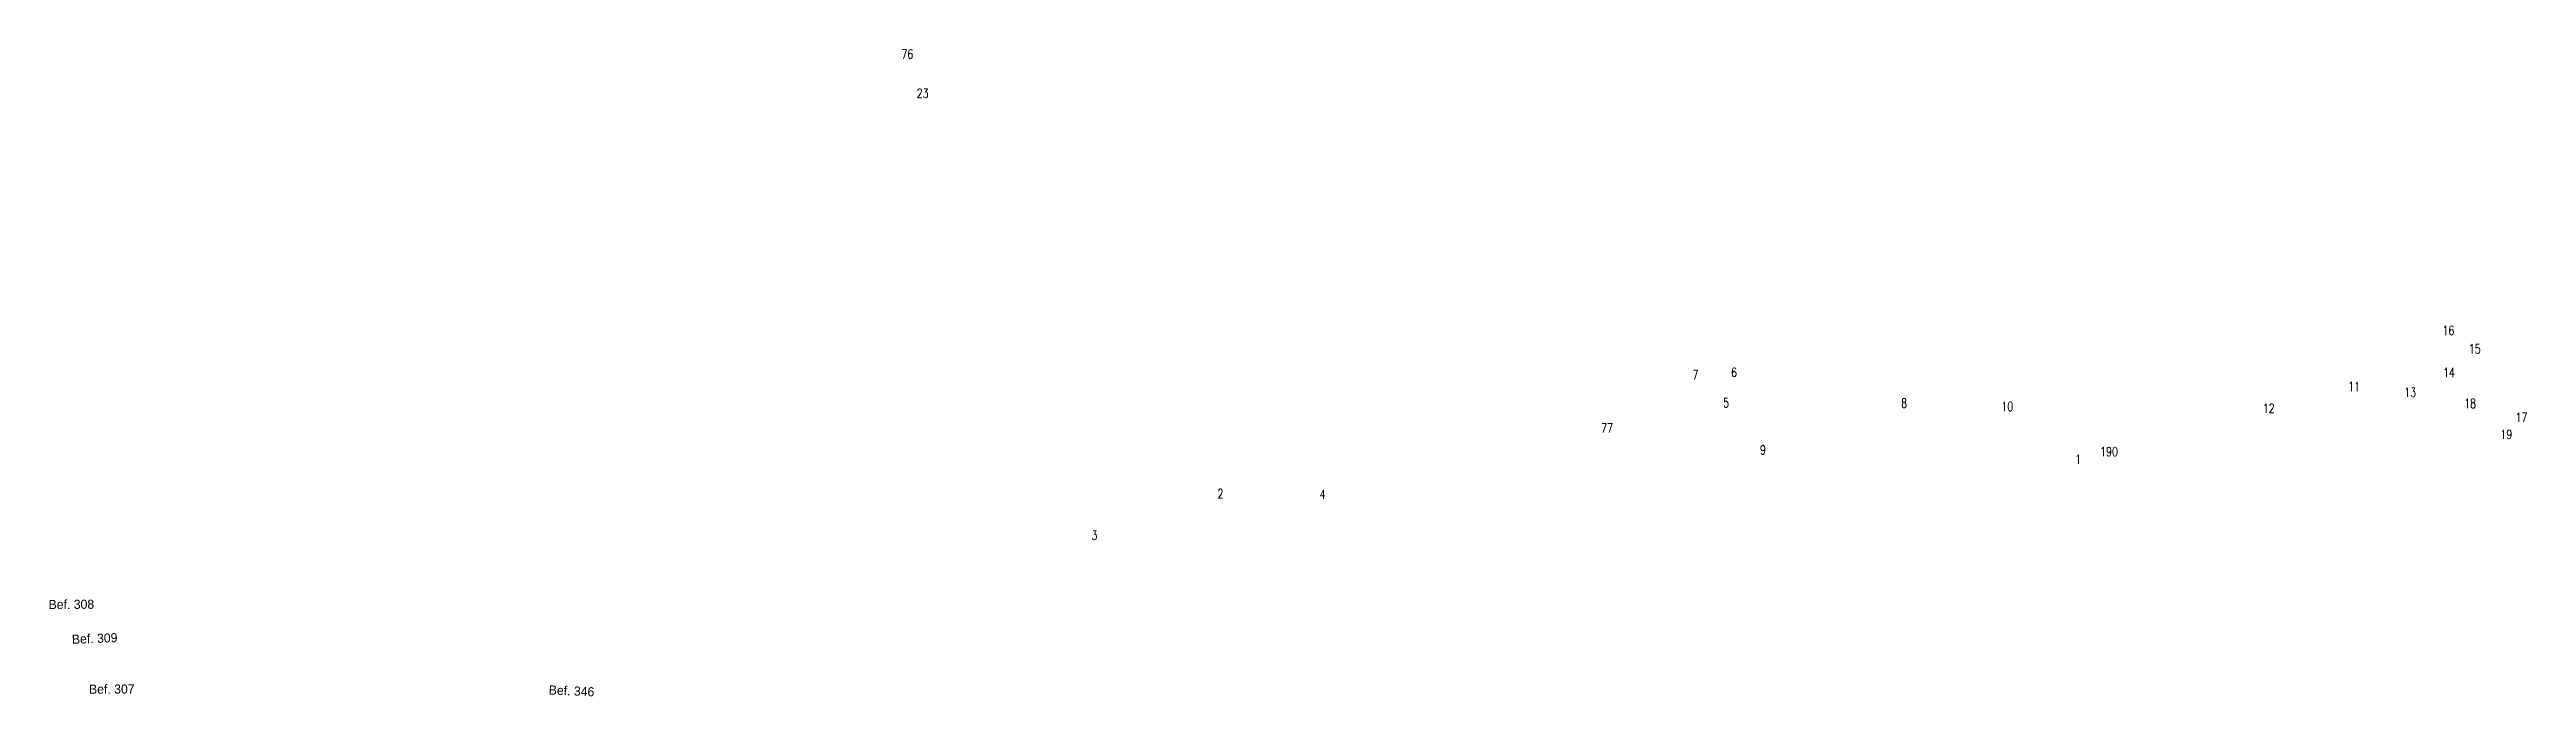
# Model space of a CAD drawing. Header units: metres. Extents: x 4462695 to 4462802, y 5794005 to 5794153.
# Drawn here: x 4462738.6 to 4462792.7, y 5794072.5 to 5794086.7 of the extents above; entities that cross this region are included whole.
import ezdxf

# ---------------------------------------------------------------- set-up
doc = ezdxf.new("R2010")
doc.units = ezdxf.units.M
for name, color, linetype in [('Bef.Nr.', 7, 'Continuous'), ('Befundnummern', 7, 'Continuous'), ('Profile', 5, 'Continuous')]:
    doc.layers.add(name, color=color, linetype=linetype)
doc.styles.add('ROMANS', font='ROMANS.shx', dxfattribs={"width": 0.75})

msp = doc.modelspace()

# ---------------------------------------------------------------- texts
at = {"layer": 'Bef.Nr.'}
for s, rotation, p in [('Bef. 308', 0.4584, (4462738.585, 5794074.455, 54.465)), ('Bef. 309', 2.2166, (4462739.097, 5794073.695, 54.465)), ('Bef. 307', 0.3191, (4462739.468, 5794072.605, 54.465)), ('Bef. 346', 357.4551, (4462749.508, 5794072.591, 54.465))]:
    msp.add_text(s, height=0.2, rotation=rotation, dxfattribs=at).set_placement(p)
at = {"layer": 'Befundnummern', "style": 'ROMANS', "width": 0.75}
for s, p in [('76', (4462757.217, 5794086.483, -0.008)), ('77', (4462772.504, 5794078.313, -0.008)), ('190', (4462783.408, 5794077.797, -0.008))]:
    msp.add_text(s, height=0.2, dxfattribs=at).set_placement(p)
at = {"layer": 'Profile', "style": 'ROMANS', "width": 0.75}
for s, p in [('23', (4462757.552, 5794085.627, -0.008)), ('16', (4462790.886, 5794080.444, -0.008)), ('15', (4462791.461, 5794080.042, -0.008)), ('7', (4462774.5, 5794079.476, -0.008)), ('6', (4462775.342, 5794079.528, -0.008)), ('14', (4462790.9, 5794079.525, -0.008)), ('5', (4462775.17, 5794078.864, -0.008)), ('8', (4462779.059, 5794078.855, -0.008)), ('11', (4462788.824, 5794079.22, -0.008)), ('13', (4462790.052, 5794079.094, -0.008)), ('18', (4462791.361, 5794078.849, -0.008)), ('10', (4462781.249, 5794078.784, -0.008)), ('12', (4462786.96, 5794078.742, -0.008)), ('17', (4462792.482, 5794078.547, -0.008)), ('9', (4462775.977, 5794077.836, -0.008)), ('19', (4462792.151, 5794078.174, -0.008)), ('1', (4462782.86, 5794077.629, -0.008)), ('2', (4462764.123, 5794076.882, -0.008)), ('4', (4462766.355, 5794076.865, -0.008)), ('3', (4462761.372, 5794075.966, -0.008))]:
    msp.add_text(s, height=0.2, dxfattribs=at).set_placement(p)

doc.saveas('drawing.dxf')
